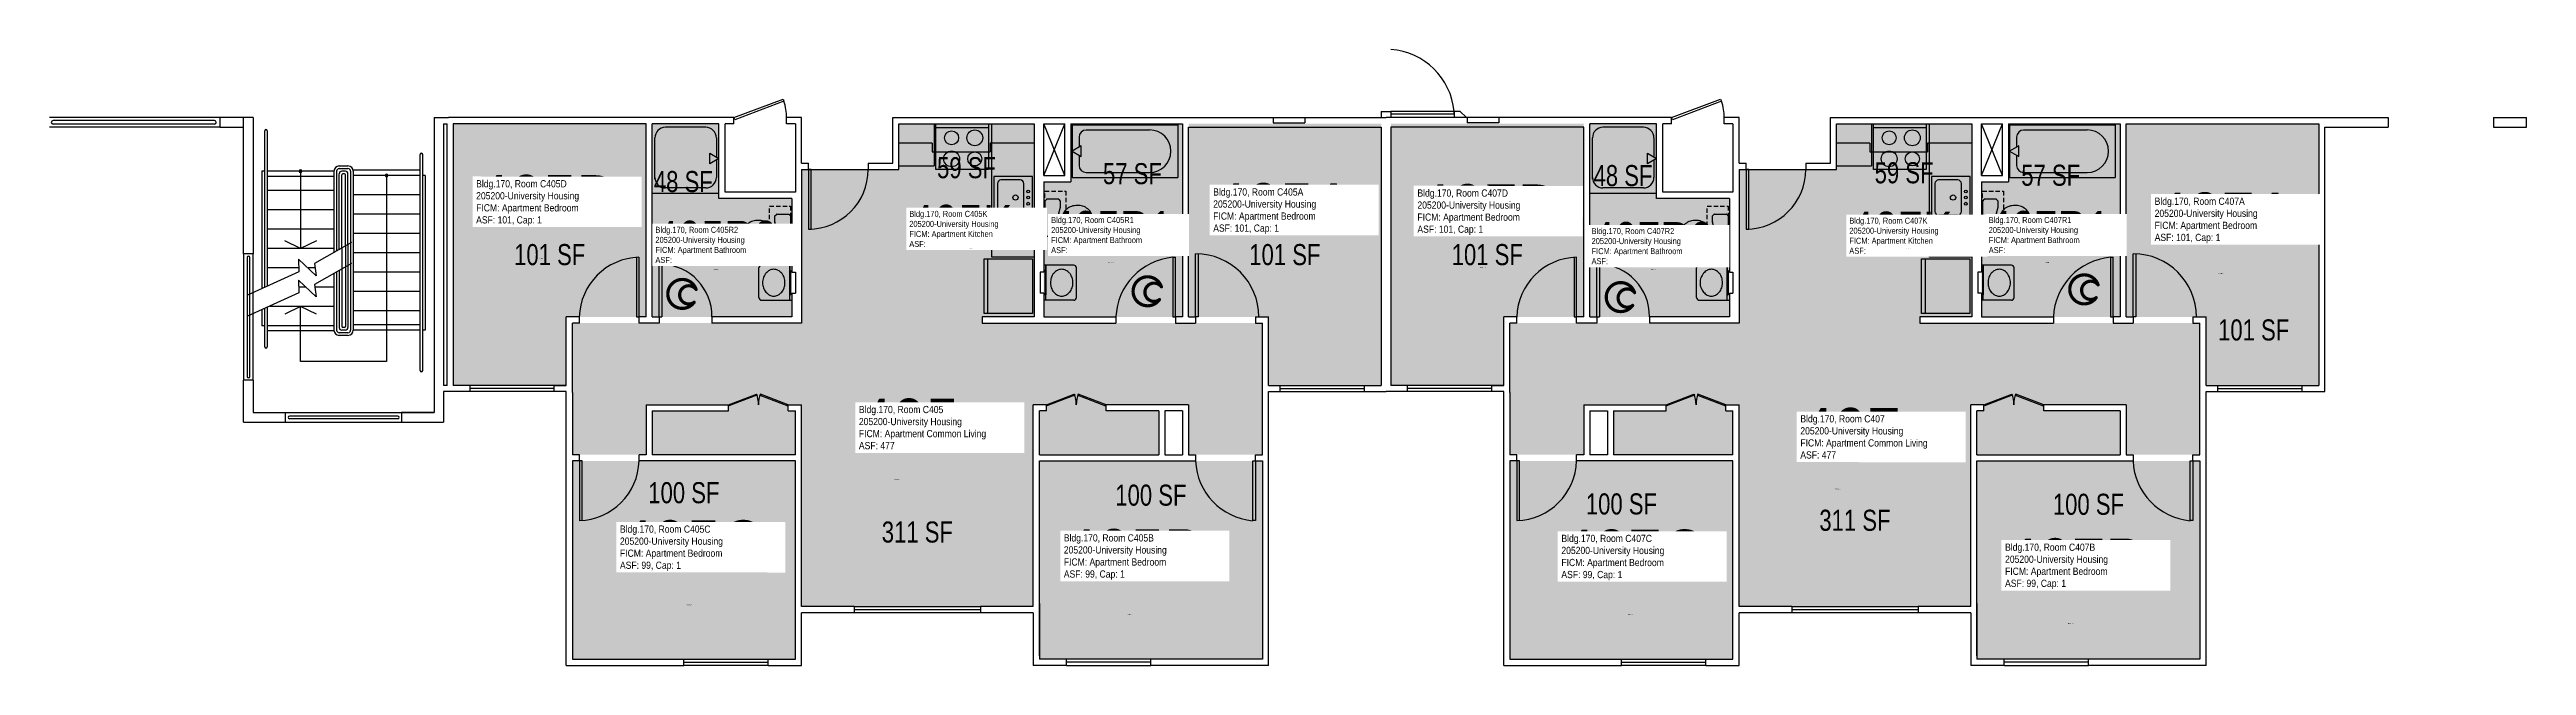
# Model space of a CAD drawing. Header units: inches. Extents: x -84 to 3020, y -51 to 1653.
# Drawn here: x 1250 to 2660, y -51 to 299 of the extents above; entities that cross this region are included whole.
import ezdxf
from ezdxf.enums import TextEntityAlignment as Align

# ---------------------------------------------------------------- set-up
doc = ezdxf.new("R2010")
doc.units = ezdxf.units.IN
doc.header["$LTSCALE"] = 10
doc.header["$MEASUREMENT"] = 0
doc.linetypes.add('DASHED2', pattern=[0.375, 0.25, -0.125])
doc.layers.get('0').update_dxf_attribs({"linetype": 'CONTINUOUS'})
for name, color, linetype in [('A-DOOR', 2, 'CONTINUOUS'), ('A-FLOR', 3, 'CONTINUOUS'), ('A-GLAZ', 1, 'CONTINUOUS'), ('A-IDEN-ICON', 4, 'CONTINUOUS'), ('A-IDEN-RNUM', 7, 'CONTINUOUS'), ('A-IDEN-SNUM', 4, 'CONTINUOUS'), ('A-IDEN-VNUM', 4, 'CONTINUOUS'), ('A-WALL', 5, 'CONTINUOUS'), ('AREA-TEXT', 3, 'CONTINUOUS'), ('P-SANR-FIXT', 2, 'CONTINUOUS'), ('Rooms-Category-Color', 7, 'CONTINUOUS'), ('Rooms-College-Color', 7, 'CONTINUOUS'), ('Rooms-Department-Color', 7, 'CONTINUOUS'), ('Rooms-Division-Color', 7, 'CONTINUOUS'), ('Rooms-Information', 7, 'CONTINUOUS')]:
    doc.layers.add(name, color=color, linetype=linetype)
doc.styles.add('CP_AREA', font='arial.ttf', dxfattribs={"height": 15})
doc.styles.add('CP_ROOMSNUMBER', font='arial.ttf', dxfattribs={"height": 1})
doc.styles.add('CP_ROOMVNUMBER', font='arial.ttf', dxfattribs={"width": 0.85, "height": 0.075})

msp = doc.modelspace()

# ---------------------------------------------------------------- texts
at = {"layer": 'A-IDEN-RNUM', "style": 'CP_ROOMSNUMBER'}
for s, p in [('0405-K0', (1772.9, 185.8)), ('0407-K0', (2306.9, 185.8)), ('0405-R2', (1627.7, 173.7)), ('0405-R1', (1852.6, 177.7)), ('0407-R2', (2161.7, 173.7)), ('0407-R1', (2386.6, 177.7))]:
    msp.add_text(s, height=0.36, dxfattribs=at).set_placement(p)
for s, rotation, p in [('0405-D0', 359.98, (1528.3, 180.2)), ('0405-A0', 359.9761, (1948.9, 176.9)), ('0407-D0', 359.98, (2064.4, 174.9)), ('0407-A0', 359.9761, (2485, 171.6)), ('0405-00', 359.98, (1730.7, 54.2)), ('0407-00', 359.98, (2266.8, 48.9)), ('0405-C0', 359.9761, (1612.5, -17.3)), ('0405-B0', 359.98, (1863.2, -22.6)), ('0407-C0', 359.9761, (2148.6, -22.6)), ('0407-B0', 359.98, (2399.3, -27.9))]:
    msp.add_text(s, height=0.36, rotation=rotation, dxfattribs=at).set_placement(p)
at = {"layer": 'A-IDEN-SNUM', "style": 'CP_ROOMSNUMBER'}
for s, p in [('1700C405K0', (1772.9, 185.8)), ('1700C407K0', (2306.9, 185.8)), ('1700C405R2', (1627.7, 173.7)), ('1700C405R1', (1852.6, 177.7)), ('1700C407R2', (2161.7, 173.7)), ('1700C407R1', (2386.6, 177.7))]:
    msp.add_text(s, height=0.36, dxfattribs=at).set_placement(p)
for s, rotation, p in [('1700C405D0', 359.98, (1528.3, 180.2)), ('1700C405A0', 359.9761, (1948.9, 176.9)), ('1700C407D0', 359.98, (2064.4, 174.9)), ('1700C407A0', 359.9761, (2485, 171.6)), ('1700C40500', 359.98, (1730.7, 54.2)), ('1700C40700', 359.98, (2266.8, 48.9)), ('1700C405C0', 359.9761, (1612.5, -17.3)), ('1700C405B0', 359.98, (1863.2, -22.6)), ('1700C407C0', 359.9761, (2148.6, -22.6)), ('1700C407B0', 359.98, (2399.3, -27.9))]:
    msp.add_text(s, height=0.36, rotation=rotation, dxfattribs=at).set_placement(p)
at = {"layer": 'A-IDEN-VNUM', "style": 'CP_ROOMVNUMBER', "width": 0.85}
for s, rotation, p in [('405D', 359.9761, (1492.6, 199)), ('405A', 359.9801, (1912.4, 194.3)), ('407D', 359.9761, (2028.7, 193.7)), ('407A', 359.9801, (2448.6, 189)), ('405', 359.9761, (1710.6, 71.6)), ('407', 359.9761, (2246.8, 66.3)), ('405C', 359.9761, (1574.5, 2.3)), ('405B', 359.9761, (1827.3, -2.7)), ('407C', 359.9761, (2110.7, -3)), ('407B', 359.9761, (2363.4, -8))]:
    msp.add_text(s, height=28.8, rotation=rotation, dxfattribs=at).set_placement(p)
at = {"layer": 'A-IDEN-VNUM', "style": 'CP_ROOMVNUMBER'}
for s, width, p in [('405R2', 0.7, (1594.7, 177.7)), ('405K', 0.75, (1739.3, 186.8, 0)), ('405R1', 0.7, (1820.1, 183.3)), ('407R2', 0.7, (2127.9, 177)), ('407K', 0.75, (2274.7, 182.9, 0)), ('407R1', 0.7, (2354.1, 183.3))]:
    msp.add_text(s, height=24, dxfattribs=dict(at, width=width)).set_placement(p)
at = {"layer": 'AREA-TEXT', "style": 'CP_AREA', "width": 0.75}
for s, p in [('48 SF', (1610.6, 224.1)), ('59 SF', (1771.9, 232)), ('57 SF', (1866.4, 228.6)), ('48 SF', (2145.8, 227.5)), ('59 SF', (2305.9, 229.1)), ('57 SF', (2389.4, 227.7)), ('101 SF', (1534.5, 182.5)), ('101 SF', (1953.2, 182.5)), ('101 SF', (2068.5, 182.5)), ('101 SF', (2505, 139.6)), ('100 SF', (1610.9, 46.9)), ('100 SF', (1876.9, 45.5)), ('100 SF', (2144.9, 40.5)), ('100 SF', (2410.9, 40.3)), ('311 SF', (1743.9, 24.5)), ('311 SF', (2277.9, 31.2))]:
    msp.add_text(s, height=12, dxfattribs=at).set_placement(p, align=Align.MIDDLE_CENTER)

# ---------------------------------------------------------------- blocks, each defined once
blk = doc.blocks.new('CPBATH')
at = {"color": 0, "linetype": 'ByBlock', "const_width": 0.0127}
for points in [[(0.0571, 0.0168, 0.861492), (-0.0551, 0, 1)], [(-0.0551, 0, 0.726902), (0.0487, -0.0337, 1)], [(0.0571, 0.0168, 0.729002), (-0.0084, -0.0042, 1)], [(-0.0084, -0.0042, 0.609468), (0.0487, -0.0337, 1)]]:
    blk.add_lwpolyline(points, format="xyb", dxfattribs=at)
at = {"color": 0, "linetype": 'ByBlock', "const_width": 0.00637}
for points in [[(0.0544, 0.0152, 1), (0.0599, 0.0184, 1)], [(0.0459, -0.0353, 1), (0.0515, -0.0321, 1)]]:
    blk.add_lwpolyline(points, format="xyb", close=True, dxfattribs=at)

# ---------------------------------------------------------------- hatches: boundary and pattern name
at = {"layer": 'Rooms-Category-Color', "true_color": 0x728ef3}
for points in [[(1543.9, 147), (1589.4, 147), (1589.4, 257), (1479.6, 257), (1479.6, 108), (1543.9, 108)], [(1630.9, 257), (1630.9, 214.5), (1672.4, 214.5), (1672.4, 147), (1592.9, 147), (1592.9, 257)], [(1733.4, 257), (1810.4, 257), (1810.4, 147), (1733.4, 147)], [(1831.4, 257), (1894.9, 257), (1894.9, 147), (1815.9, 147), (1815.9, 224), (1831.4, 224)], [(1943.9, 108), (2008.1, 108), (2008.1, 257), (1898.4, 257), (1898.4, 147), (1943.9, 147)], [(2077.9, 147), (2123.4, 147), (2123.4, 257), (2013.6, 257), (2013.6, 108), (2077.9, 108)], [(2164.9, 257), (2164.9, 214.5), (2206.4, 214.5), (2206.4, 147), (2126.9, 147), (2126.9, 257)], [(2267.4, 257), (2344.4, 257), (2344.4, 147), (2267.4, 147)], [(2365.4, 257), (2428.9, 257), (2428.9, 147), (2349.9, 147), (2349.9, 224), (2365.4, 224)], [(2477.9, 108), (2542.1, 108), (2542.1, 257), (2432.4, 257), (2432.4, 147), (2477.9, 147)], [(1547.4, 68.5), (1547.4, 143.5), (1677.9, 143.5), (1677.9, 231), (1733.4, 231), (1733.4, 147), (1780.9, 147), (1780.9, 143.5), (1940.4, 143.5), (1940.4, 68.5), (1898.4, 68.5), (1898.4, 97), (1851.4, 97), (1851.4, 93.5), (1881.4, 93.5), (1881.4, 68.5), (1813.4, 68.5), (1813.4, 93.5), (1817.4, 93.5), (1817.4, 97), (1809.9, 97), (1809.9, -18), (1677.9, -18), (1677.9, 97), (1670.4, 97), (1670.4, 93.5), (1674.4, 93.5), (1674.4, 68.5), (1592.9, 68.5), (1592.9, 93.5), (1636.4, 93.5), (1636.4, 97), (1589.4, 97), (1589.4, 68.5)], [(2081.4, 68.5), (2081.4, 143.5), (2211.9, 143.5), (2211.9, 231), (2267.4, 231), (2267.4, 147), (2314.9, 147), (2314.9, 143.5), (2474.4, 143.5), (2474.4, 68.5), (2432.4, 68.5), (2432.4, 97), (2385.4, 97), (2385.4, 93.5), (2428.9, 93.5), (2428.9, 68.5), (2347.4, 68.5), (2347.4, 93.5), (2351.4, 93.5), (2351.4, 97), (2343.9, 97), (2343.9, -18), (2211.9, -18), (2211.9, 97), (2204.4, 97), (2204.4, 93.5), (2208.4, 93.5), (2208.4, 68.5), (2140.4, 68.5), (2140.4, 93.5), (2170.4, 93.5), (2170.4, 97), (2123.4, 97), (2123.4, 68.5)], [(1547.4, 65), (1674.4, 65), (1674.4, -48), (1547.4, -48)], [(1813.4, 65), (1940.4, 65), (1940.4, -48), (1813.4, -48)], [(2081.4, 65), (2208.4, 65), (2208.4, -48), (2081.4, -48)], [(2347.4, 65), (2474.4, 65), (2474.4, -48), (2347.4, -48)]]:
    msp.add_hatch(color=171, dxfattribs=at).paths.add_polyline_path(points)
at = {"layer": 'Rooms-College-Color', "true_color": 0xadadad}
for points in [[(1543.9, 147), (1589.4, 147), (1589.4, 257), (1479.6, 257), (1479.6, 108), (1543.9, 108)], [(1630.9, 257), (1630.9, 214.5), (1672.4, 214.5), (1672.4, 147), (1592.9, 147), (1592.9, 257)], [(1733.4, 257), (1810.4, 257), (1810.4, 147), (1733.4, 147)], [(1831.4, 257), (1894.9, 257), (1894.9, 147), (1815.9, 147), (1815.9, 224), (1831.4, 224)], [(1943.9, 108), (2008.1, 108), (2008.1, 257), (1898.4, 257), (1898.4, 147), (1943.9, 147)], [(2077.9, 147), (2123.4, 147), (2123.4, 257), (2013.6, 257), (2013.6, 108), (2077.9, 108)], [(2164.9, 257), (2164.9, 214.5), (2206.4, 214.5), (2206.4, 147), (2126.9, 147), (2126.9, 257)], [(2267.4, 257), (2344.4, 257), (2344.4, 147), (2267.4, 147)], [(2365.4, 257), (2428.9, 257), (2428.9, 147), (2349.9, 147), (2349.9, 224), (2365.4, 224)], [(2477.9, 108), (2542.1, 108), (2542.1, 257), (2432.4, 257), (2432.4, 147), (2477.9, 147)], [(1547.4, 68.5), (1547.4, 143.5), (1677.9, 143.5), (1677.9, 231), (1733.4, 231), (1733.4, 147), (1780.9, 147), (1780.9, 143.5), (1940.4, 143.5), (1940.4, 68.5), (1898.4, 68.5), (1898.4, 97), (1851.4, 97), (1851.4, 93.5), (1881.4, 93.5), (1881.4, 68.5), (1813.4, 68.5), (1813.4, 93.5), (1817.4, 93.5), (1817.4, 97), (1809.9, 97), (1809.9, -18), (1677.9, -18), (1677.9, 97), (1670.4, 97), (1670.4, 93.5), (1674.4, 93.5), (1674.4, 68.5), (1592.9, 68.5), (1592.9, 93.5), (1636.4, 93.5), (1636.4, 97), (1589.4, 97), (1589.4, 68.5)], [(2081.4, 68.5), (2081.4, 143.5), (2211.9, 143.5), (2211.9, 231), (2267.4, 231), (2267.4, 147), (2314.9, 147), (2314.9, 143.5), (2474.4, 143.5), (2474.4, 68.5), (2432.4, 68.5), (2432.4, 97), (2385.4, 97), (2385.4, 93.5), (2428.9, 93.5), (2428.9, 68.5), (2347.4, 68.5), (2347.4, 93.5), (2351.4, 93.5), (2351.4, 97), (2343.9, 97), (2343.9, -18), (2211.9, -18), (2211.9, 97), (2204.4, 97), (2204.4, 93.5), (2208.4, 93.5), (2208.4, 68.5), (2140.4, 68.5), (2140.4, 93.5), (2170.4, 93.5), (2170.4, 97), (2123.4, 97), (2123.4, 68.5)], [(1547.4, 65), (1674.4, 65), (1674.4, -48), (1547.4, -48)], [(1813.4, 65), (1940.4, 65), (1940.4, -48), (1813.4, -48)], [(2081.4, 65), (2208.4, 65), (2208.4, -48), (2081.4, -48)], [(2347.4, 65), (2474.4, 65), (2474.4, -48), (2347.4, -48)]]:
    msp.add_hatch(color=253, dxfattribs=at).paths.add_polyline_path(points)
at = {"layer": 'Rooms-Department-Color', "true_color": 0x604aed}
for points in [[(1543.9, 147), (1589.4, 147), (1589.4, 257), (1479.6, 257), (1479.6, 108), (1543.9, 108)], [(1630.9, 257), (1630.9, 214.5), (1672.4, 214.5), (1672.4, 147), (1592.9, 147), (1592.9, 257)], [(1733.4, 257), (1810.4, 257), (1810.4, 147), (1733.4, 147)], [(1831.4, 257), (1894.9, 257), (1894.9, 147), (1815.9, 147), (1815.9, 224), (1831.4, 224)], [(1943.9, 108), (2008.1, 108), (2008.1, 257), (1898.4, 257), (1898.4, 147), (1943.9, 147)], [(2077.9, 147), (2123.4, 147), (2123.4, 257), (2013.6, 257), (2013.6, 108), (2077.9, 108)], [(2164.9, 257), (2164.9, 214.5), (2206.4, 214.5), (2206.4, 147), (2126.9, 147), (2126.9, 257)], [(2267.4, 257), (2344.4, 257), (2344.4, 147), (2267.4, 147)], [(2365.4, 257), (2428.9, 257), (2428.9, 147), (2349.9, 147), (2349.9, 224), (2365.4, 224)], [(2477.9, 108), (2542.1, 108), (2542.1, 257), (2432.4, 257), (2432.4, 147), (2477.9, 147)], [(1547.4, 68.5), (1547.4, 143.5), (1677.9, 143.5), (1677.9, 231), (1733.4, 231), (1733.4, 147), (1780.9, 147), (1780.9, 143.5), (1940.4, 143.5), (1940.4, 68.5), (1898.4, 68.5), (1898.4, 97), (1851.4, 97), (1851.4, 93.5), (1881.4, 93.5), (1881.4, 68.5), (1813.4, 68.5), (1813.4, 93.5), (1817.4, 93.5), (1817.4, 97), (1809.9, 97), (1809.9, -18), (1677.9, -18), (1677.9, 97), (1670.4, 97), (1670.4, 93.5), (1674.4, 93.5), (1674.4, 68.5), (1592.9, 68.5), (1592.9, 93.5), (1636.4, 93.5), (1636.4, 97), (1589.4, 97), (1589.4, 68.5)], [(2081.4, 68.5), (2081.4, 143.5), (2211.9, 143.5), (2211.9, 231), (2267.4, 231), (2267.4, 147), (2314.9, 147), (2314.9, 143.5), (2474.4, 143.5), (2474.4, 68.5), (2432.4, 68.5), (2432.4, 97), (2385.4, 97), (2385.4, 93.5), (2428.9, 93.5), (2428.9, 68.5), (2347.4, 68.5), (2347.4, 93.5), (2351.4, 93.5), (2351.4, 97), (2343.9, 97), (2343.9, -18), (2211.9, -18), (2211.9, 97), (2204.4, 97), (2204.4, 93.5), (2208.4, 93.5), (2208.4, 68.5), (2140.4, 68.5), (2140.4, 93.5), (2170.4, 93.5), (2170.4, 97), (2123.4, 97), (2123.4, 68.5)], [(1547.4, 65), (1674.4, 65), (1674.4, -48), (1547.4, -48)], [(1813.4, 65), (1940.4, 65), (1940.4, -48), (1813.4, -48)], [(2081.4, 65), (2208.4, 65), (2208.4, -48), (2081.4, -48)], [(2347.4, 65), (2474.4, 65), (2474.4, -48), (2347.4, -48)]]:
    msp.add_hatch(color=173, dxfattribs=at).paths.add_polyline_path(points)
at = {"layer": 'Rooms-Division-Color', "true_color": 0x604aed}
for points in [[(1543.9, 147), (1589.4, 147), (1589.4, 257), (1479.6, 257), (1479.6, 108), (1543.9, 108)], [(1630.9, 257), (1630.9, 214.5), (1672.4, 214.5), (1672.4, 147), (1592.9, 147), (1592.9, 257)], [(1733.4, 257), (1810.4, 257), (1810.4, 147), (1733.4, 147)], [(1831.4, 257), (1894.9, 257), (1894.9, 147), (1815.9, 147), (1815.9, 224), (1831.4, 224)], [(1943.9, 108), (2008.1, 108), (2008.1, 257), (1898.4, 257), (1898.4, 147), (1943.9, 147)], [(2077.9, 147), (2123.4, 147), (2123.4, 257), (2013.6, 257), (2013.6, 108), (2077.9, 108)], [(2164.9, 257), (2164.9, 214.5), (2206.4, 214.5), (2206.4, 147), (2126.9, 147), (2126.9, 257)], [(2267.4, 257), (2344.4, 257), (2344.4, 147), (2267.4, 147)], [(2365.4, 257), (2428.9, 257), (2428.9, 147), (2349.9, 147), (2349.9, 224), (2365.4, 224)], [(2477.9, 108), (2542.1, 108), (2542.1, 257), (2432.4, 257), (2432.4, 147), (2477.9, 147)], [(1547.4, 68.5), (1547.4, 143.5), (1677.9, 143.5), (1677.9, 231), (1733.4, 231), (1733.4, 147), (1780.9, 147), (1780.9, 143.5), (1940.4, 143.5), (1940.4, 68.5), (1898.4, 68.5), (1898.4, 97), (1851.4, 97), (1851.4, 93.5), (1881.4, 93.5), (1881.4, 68.5), (1813.4, 68.5), (1813.4, 93.5), (1817.4, 93.5), (1817.4, 97), (1809.9, 97), (1809.9, -18), (1677.9, -18), (1677.9, 97), (1670.4, 97), (1670.4, 93.5), (1674.4, 93.5), (1674.4, 68.5), (1592.9, 68.5), (1592.9, 93.5), (1636.4, 93.5), (1636.4, 97), (1589.4, 97), (1589.4, 68.5)], [(2081.4, 68.5), (2081.4, 143.5), (2211.9, 143.5), (2211.9, 231), (2267.4, 231), (2267.4, 147), (2314.9, 147), (2314.9, 143.5), (2474.4, 143.5), (2474.4, 68.5), (2432.4, 68.5), (2432.4, 97), (2385.4, 97), (2385.4, 93.5), (2428.9, 93.5), (2428.9, 68.5), (2347.4, 68.5), (2347.4, 93.5), (2351.4, 93.5), (2351.4, 97), (2343.9, 97), (2343.9, -18), (2211.9, -18), (2211.9, 97), (2204.4, 97), (2204.4, 93.5), (2208.4, 93.5), (2208.4, 68.5), (2140.4, 68.5), (2140.4, 93.5), (2170.4, 93.5), (2170.4, 97), (2123.4, 97), (2123.4, 68.5)], [(1547.4, 65), (1674.4, 65), (1674.4, -48), (1547.4, -48)], [(1813.4, 65), (1940.4, 65), (1940.4, -48), (1813.4, -48)], [(2081.4, 65), (2208.4, 65), (2208.4, -48), (2081.4, -48)], [(2347.4, 65), (2474.4, 65), (2474.4, -48), (2347.4, -48)]]:
    msp.add_hatch(color=173, dxfattribs=at).paths.add_polyline_path(points)

# ---------------------------------------------------------------- linework, layer by layer
at = {"layer": 'A-DOOR'}
for p, q in [((1639.4, 260.5), (1667.4, 271.1)), ((1667.9, 269.8), (1639.9, 259.2)), ((1667.4, 271.1), (1667.9, 269.8)), ((2173.4, 260.5), (2201.4, 271.1)), ((2201.9, 269.8), (2173.9, 259.2)), ((2201.4, 271.1), (2201.9, 269.8)), ((1639.9, 259.2), (1639.4, 260.5)), ((2049.6, 264), (2013.6, 264)), ((2013.6, 264), (2013.6, 262.6)), ((2013.6, 262.6), (2049.6, 262.6)), ((2049.6, 262.6), (2049.6, 264)), ((2173.9, 259.2), (2173.4, 260.5)), ((1681.9, 231), (1681.9, 197)), ((1683.4, 231), (1681.9, 231)), ((1681.9, 231), (1715.9, 231)), ((1683.4, 197), (1683.4, 231)), ((2215.9, 231), (2215.9, 197)), ((2217.4, 231), (2215.9, 231)), ((2215.9, 231), (2249.9, 231)), ((2217.4, 197), (2217.4, 231)), ((1681.9, 197), (1683.4, 197)), ((2215.9, 197), (2217.4, 197)), ((1583.9, 181), (1583.9, 147)), ((1585.4, 147), (1585.4, 181)), ((1596.9, 177), (1598.4, 177)), ((1596.9, 147), (1596.9, 177)), ((1598.4, 177), (1598.4, 147)), ((1889.4, 181), (1890.9, 181)), ((1889.4, 181), (1889.4, 147)), ((1890.9, 147), (1890.9, 181)), ((1902.4, 147), (1902.4, 183)), ((1903.9, 183), (1903.9, 147)), ((2117.9, 181), (2117.9, 147)), ((2119.4, 147), (2119.4, 181)), ((2130.9, 177), (2132.4, 177)), ((2130.9, 147), (2130.9, 177)), ((2132.4, 177), (2132.4, 147)), ((2423.4, 181), (2424.9, 181)), ((2423.4, 181), (2423.4, 147)), ((2424.9, 147), (2424.9, 181)), ((2436.4, 147), (2436.4, 183)), ((2437.9, 183), (2437.9, 147)), ((1583.9, 147), (1585.4, 147)), ((1596.9, 147), (1598.4, 147)), ((1889.4, 147), (1890.9, 147)), ((1903.9, 147), (1902.4, 147)), ((2117.9, 147), (2119.4, 147)), ((2130.9, 147), (2132.4, 147)), ((2423.4, 147), (2424.9, 147)), ((2437.9, 147), (2436.4, 147)), ((1636.4, 97), (1652.2, 103.1)), ((1652.5, 102.4), (1636.6, 96.3)), ((1652.2, 103.1), (1652.5, 102.4)), ((1654.5, 103.1), (1654.2, 102.4)), ((1654.2, 102.4), (1670.1, 96.3)), ((1670.4, 97), (1654.5, 103.1)), ((1817.4, 97), (1833.2, 103.1)), ((1833.5, 102.4), (1817.6, 96.3)), ((1833.2, 103.1), (1833.5, 102.4)), ((1835.5, 103.1), (1835.2, 102.4)), ((1835.2, 102.4), (1851.1, 96.3)), ((1851.4, 97), (1835.5, 103.1)), ((2170.4, 97), (2186.2, 103.1)), ((2186.5, 102.4), (2170.6, 96.3)), ((2186.2, 103.1), (2186.5, 102.4)), ((2188.5, 103.1), (2188.2, 102.4)), ((2188.2, 102.4), (2204.1, 96.3)), ((2204.4, 97), (2188.5, 103.1)), ((2351.4, 97), (2367.2, 103.1)), ((2367.5, 102.4), (2351.6, 96.3)), ((2367.2, 103.1), (2367.5, 102.4)), ((2369.5, 103.1), (2369.2, 102.4)), ((2369.2, 102.4), (2385.1, 96.3)), ((2385.4, 97), (2369.5, 103.1)), ((1636.6, 96.3), (1636.4, 97)), ((1670.1, 96.3), (1670.4, 97)), ((1817.6, 96.3), (1817.4, 97)), ((1851.1, 96.3), (1851.4, 97)), ((2170.6, 96.3), (2170.4, 97)), ((2204.1, 96.3), (2204.4, 97)), ((2351.6, 96.3), (2351.4, 97)), ((2385.1, 96.3), (2385.4, 97)), ((1552.9, 65), (1551.4, 65)), ((1551.4, 65), (1551.4, 31)), ((1552.9, 31), (1552.9, 65)), ((1934.9, 31), (1934.9, 65)), ((1934.9, 65), (1936.4, 65)), ((1936.4, 65), (1936.4, 31)), ((2086.9, 65), (2085.4, 65)), ((2085.4, 65), (2085.4, 31)), ((2086.9, 31), (2086.9, 65)), ((2468.9, 31), (2468.9, 65)), ((2468.9, 65), (2470.4, 65)), ((2470.4, 65), (2470.4, 31)), ((1936.4, 31), (1934.9, 31)), ((2470.4, 31), (2468.9, 31))]:
    msp.add_line(p, q, dxfattribs=at)
for centre, radius, start, end in [((2010.8, 260.4), 39, 5.3404, 85.8049), ((1642.2, 260.9), 27.2, 359.2241, 19.0522), ((2176.2, 260.9), 27.2, 359.2241, 19.0522), ((1681.9, 231), 34, 270, 360), ((2215.9, 231), 34, 270, 360), ((1586.3, 146), 35, 91.5758, 178.4242), ((1597.1, 147.3), 29.8, 359.5103, 87.5521), ((1892.5, 145.5), 35.6, 94.9983, 177.5861), ((1902.4, 147), 36, 360, 90), ((2120.3, 146), 35, 91.5758, 178.4242), ((2131.1, 147.3), 29.8, 359.5103, 87.5521), ((2426.5, 145.5), 35.6, 94.9983, 177.5861), ((2436.4, 147), 36, 360, 90), ((1636.4, 97), 17, 360, 20.9775), ((1670.4, 97), 17, 159.0225, 180), ((1817.4, 97), 17, 360, 20.9775), ((1851.4, 97), 17, 159.0225, 180), ((2170.4, 97), 17, 360, 20.9775), ((2204.4, 97), 17, 159.0225, 180), ((2351.4, 97), 17, 360, 20.9775), ((2385.4, 97), 17, 159.0225, 180), ((1550.4, 66), 35, 271.5758, 358.4242), ((1938, 66.5), 35.7, 182.4645, 264.9512), ((2084.4, 66), 35, 271.5758, 358.4242), ((2472, 66.5), 35.7, 182.4645, 264.9512)]:
    msp.add_arc(centre, radius, start, end, dxfattribs=at)
at = {"layer": 'A-FLOR'}
for p, q in [((1343.6, 258.8), (1251.6, 258.8)), ((1343.6, 256.8), (1251.6, 256.8)), ((1815.9, 227.5), (1827.9, 257)), ((1827.9, 227.5), (1815.9, 257)), ((2349.9, 227.5), (2361.9, 257)), ((2361.9, 227.5), (2349.9, 257)), ((1372.1, 253), (1372.1, 163.7)), ((1373.6, 253), (1373.6, 164.4)), ((1372.1, 230), (1370.6, 230)), ((1370.6, 230), (1370.6, 163)), ((1411.6, 230), (1373.6, 230)), ((1411.6, 227), (1373.6, 227)), ((1392.6, 230), (1392.6, 186)), ((1411.6, 230), (1411.6, 183.5)), ((1413.1, 230), (1413.1, 184.4)), ((1414.6, 233), (1419.6, 233)), ((1414.6, 231.5), (1419.6, 231.5)), ((1414.6, 185.4), (1414.6, 228.5)), ((1418.1, 230), (1416.1, 230)), ((1416.1, 186.2), (1416.1, 228)), ((1417.6, 228.5), (1416.6, 228.5)), ((1418.1, 187.4), (1418.1, 228)), ((1419.6, 188.2), (1419.6, 228.5)), ((1421.1, 230), (1421.1, 139.5)), ((1460.6, 230.5), (1422.6, 230.5)), ((1422.6, 230), (1422.6, 139.5)), ((1460.6, 227.5), (1422.6, 227.5)), ((1441.6, 227.5), (1441.6, 121.7)), ((1460.6, 239.5), (1460.6, 116.5)), ((1462.1, 239.5), (1462.1, 116.5)), ((1463.6, 227.5), (1462.1, 227.5)), ((1463.6, 227.5), (1463.6, 139.5)), ((1411.6, 219), (1373.6, 219)), ((1460.6, 216.5), (1422.6, 216.5)), ((1411.6, 208), (1373.6, 208)), ((1460.6, 205.5), (1422.6, 205.5)), ((1411.6, 197), (1373.6, 197)), ((1411.6, 186), (1373.6, 186)), ((1392.6, 186), (1383.6, 190.4)), ((1401.6, 190.4), (1392.6, 186)), ((1421.6, 189.4), (1400.5, 177.4)), ((1414.6, 185.4), (1414.6, 185.2)), ((1416.1, 186.2), (1416.1, 141.5)), ((1418.1, 187.4), (1418.1, 141.5)), ((1419.6, 188.2), (1419.6, 141)), ((1460.6, 194.5), (1422.6, 194.5)), ((1460.6, 183.5), (1422.6, 183.5)), ((1362.1, 180.9), (1362.1, 113.1)), ((1391.7, 172.7), (1362.4, 159.4)), ((1363.6, 180.9), (1363.6, 113.1)), ((1391.9, 175), (1373.6, 175)), ((1391.4, 179.9), (1391.7, 172.7)), ((1401.4, 170.5), (1391.4, 179.9)), ((1401.1, 175), (1396.9, 175)), ((1421.6, 177.4), (1400.5, 165.4)), ((1400.5, 177.4), (1401.4, 170.5)), ((1411.6, 171.5), (1411.6, 139.5)), ((1413.1, 172.4), (1413.1, 139.5)), ((1414.6, 173.2), (1414.6, 141)), ((1460.6, 172.5), (1422.6, 172.5)), ((1391.7, 160.7), (1362.4, 147.4)), ((1391.4, 167.9), (1391.7, 160.7)), ((1401.4, 158.5), (1391.4, 167.9)), ((1395.8, 164), (1391.8, 164)), ((1400.5, 165.4), (1401.4, 158.5)), ((1411.6, 164), (1400.9, 164)), ((1460.6, 161.5), (1422.6, 161.5)), ((1370.6, 151), (1370.6, 142)), ((1372.1, 142), (1370.6, 142)), ((1372.1, 151.7), (1372.1, 130)), ((1373.6, 152.4), (1373.6, 130)), ((1411.6, 142), (1373.6, 142)), ((1411.6, 153), (1375, 153)), ((1392.6, 153), (1383.6, 148.6)), ((1401.6, 148.6), (1392.6, 153)), ((1392.6, 121.7), (1392.6, 153)), ((1460.6, 150.5), (1422.6, 150.5)), ((1460.6, 142.5), (1422.6, 142.5)), ((1411.6, 139), (1373.6, 139)), ((1419.6, 138), (1414.6, 138)), ((1419.6, 136.5), (1414.6, 136.5)), ((1418.1, 139.5), (1416.1, 139.5)), ((1417.6, 141), (1416.6, 141)), ((1460.6, 139.5), (1422.6, 139.5)), ((1463.6, 139.5), (1462.1, 139.5)), ((1441.6, 121.7), (1392.6, 121.7)), ((1448, 90.5), (1386.2, 90.5)), ((1448, 89), (1386.2, 89))]:
    msp.add_line(p, q, dxfattribs=at)
at = {"layer": 'A-FLOR', "extrusion": (0.000186924, -2.06046e-12, 1)}
msp.add_arc((1251.6, 257.8, 0.2), 1, 90, 270, dxfattribs=at)
at = {"layer": 'A-FLOR', "extrusion": (-0.000186924, 4.39804e-14, 1)}
msp.add_arc((1343.6, 257.8, -0.3), 1, 270, 90, dxfattribs=at)
at = {"layer": 'A-FLOR'}
for centre, radius, start, end in [((1372.9, 253), 0.75, 360, 180), ((1461.4, 239.5), 0.75, 360, 180), ((1392.6, 230), 0.75, 90, 270), ((1392.6, 230), 0.75, 270, 90), ((1414.6, 230), 3, 90, 180), ((1414.6, 230), 1.5, 90, 180), ((1416.1, 228.5), 1.5, 90, 180), ((1416.6, 228), 0.5, 90, 180), ((1417.6, 228), 0.5, 360, 90), ((1418.1, 228.5), 1.5, 360, 90), ((1419.6, 230), 3, 360, 90), ((1419.6, 230), 1.5, 360, 90), ((1441.6, 227.5), 0.75, 90, 270), ((1441.6, 227.5), 0.75, 270, 90), ((1362.9, 180.9), 0.75, 360, 180), ((1416.6, 141.5), 0.5, 180, 270), ((1417.6, 141.5), 0.5, 270, 360), ((1372.9, 130), 0.75, 180, 360), ((1414.6, 139.5), 3, 180, 270), ((1414.6, 139.5), 1.5, 180, 270), ((1416.1, 141), 1.5, 180, 270), ((1418.1, 141), 1.5, 270, 360), ((1419.6, 139.5), 3, 270, 360), ((1419.6, 139.5), 1.5, 270, 360), ((1362.9, 113.1), 0.75, 180, 360), ((1461.4, 116.5), 0.75, 180, 360), ((1386.2, 89.8), 0.75, 90, 270), ((1448, 89.8), 0.75, 270, 90)]:
    msp.add_arc(centre, radius, start, end, dxfattribs=at)
at = {"layer": 'A-GLAZ'}
for p, q in [((1537.1, 108), (1489.1, 108)), ((1537.1, 106.3), (1489.1, 106.3)), ((1537.1, 104.5), (1489.1, 104.5)), ((1950.6, 108), (1998.6, 108)), ((1950.6, 106.3), (1998.6, 106.3)), ((1950.6, 104.5), (1998.6, 104.5)), ((2071.1, 108), (2023.1, 108)), ((2071.1, 106.3), (2023.1, 106.3)), ((2071.1, 104.5), (2023.1, 104.5)), ((2484.6, 108), (2532.6, 108)), ((2484.6, 106.3), (2532.6, 106.3)), ((2484.6, 104.5), (2532.6, 104.5)), ((1707.9, -18), (1779.9, -18)), ((1707.9, -19.7), (1779.9, -19.7)), ((1779.9, -21.5), (1707.9, -21.5)), ((2241.9, -18), (2313.9, -18)), ((2241.9, -19.7), (2313.9, -19.7)), ((2313.9, -21.5), (2241.9, -21.5)), ((1610.9, -48), (1658.9, -48)), ((1610.9, -49.7), (1658.9, -49.7)), ((1658.9, -51.5), (1610.9, -51.5)), ((1876.9, -48), (1828.9, -48)), ((1876.9, -49.7), (1828.9, -49.7)), ((1828.9, -51.5), (1876.9, -51.5)), ((2144.9, -48), (2192.9, -48)), ((2144.9, -49.7), (2192.9, -49.7)), ((2192.9, -51.5), (2144.9, -51.5)), ((2410.9, -48), (2362.9, -48)), ((2410.9, -49.7), (2362.9, -49.7)), ((2362.9, -51.5), (2410.9, -51.5))]:
    msp.add_line(p, q, dxfattribs=at)
at = {"layer": 'A-WALL'}
for p, q in [((1346.6, 260.5), (1249.6, 260.5)), ((1346.6, 255), (1249.6, 255)), ((1346.6, 260.5), (1346.6, 255)), ((1360.1, 260.5), (1346.6, 260.5)), ((1346.6, 255), (1360.1, 255)), ((1365.6, 260.5), (1360.1, 260.5)), ((1360.1, 183), (1360.1, 260.5)), ((1365.6, 260.5), (1365.6, 183)), ((1468.6, 260.5), (1474.1, 260.5)), ((1468.6, 260.5), (1468.6, 92.5)), ((1474.1, 260.5), (1476.9, 260.5)), ((1474.1, 257), (1474.1, 108)), ((1474.1, 257), (1476.1, 257)), ((1476.1, 108), (1476.1, 257)), ((1639.4, 260.5), (1476.9, 260.5)), ((1479.6, 257), (1479.6, 108)), ((1589.4, 257), (1479.6, 257)), ((1589.4, 147), (1589.4, 257)), ((1630.9, 257), (1592.9, 257)), ((1592.9, 147), (1592.9, 257)), ((1630.9, 214.5), (1630.9, 257)), ((1639.4, 257), (1634.4, 257)), ((1634.4, 218), (1634.4, 257)), ((1639.4, 257), (1639.4, 260.5)), ((1669.4, 257), (1669.4, 260.5)), ((1677.9, 260.5), (1669.4, 260.5)), ((1674.4, 257), (1669.4, 257)), ((1674.4, 257), (1674.4, 218)), ((1677.9, 234.5), (1677.9, 260.5)), ((1729.9, 234.5), (1729.9, 260.5)), ((1729.9, 260.5), (1946.6, 260.5)), ((1733.4, 257), (1810.4, 257)), ((1733.4, 231), (1733.4, 257)), ((1810.4, 257), (1810.4, 147)), ((1815.9, 257), (1827.9, 257)), ((1815.9, 227.5), (1815.9, 257)), ((1827.9, 227.5), (1827.9, 257)), ((1831.4, 257), (1894.9, 257)), ((1831.4, 257), (1831.4, 224)), ((1894.9, 257), (1894.9, 147)), ((1898.4, 255), (2008.1, 255)), ((1898.4, 147), (1898.4, 255)), ((1946.6, 260.5), (1964.6, 260.5)), ((1946.6, 260.5), (1946.6, 257.5)), ((1946.6, 257.5), (1964.6, 257.5)), ((1964.6, 260.5), (2010.9, 260.5)), ((1964.6, 260.5), (1964.6, 257.5)), ((2008.1, 264), (2008.1, 260.5)), ((2008.1, 264), (2013.6, 264)), ((2008.1, 255), (2008.1, 108)), ((2057.1, 260.5), (2010.9, 260.5)), ((2013.6, 264), (2013.6, 260.5)), ((2123.4, 255), (2013.6, 255)), ((2013.6, 255), (2013.6, 108)), ((2053.1, 264), (2049.6, 264)), ((2049.6, 264), (2049.6, 260.5)), ((2053.1, 264), (2056.6, 260.5)), ((2075.1, 260.5), (2057.1, 260.5)), ((2057.1, 260.5), (2057.1, 257.5)), ((2075.1, 257.5), (2057.1, 257.5)), ((2075.1, 260.5), (2075.1, 257.5)), ((2173.4, 260.5), (2075.1, 260.5)), ((2123.4, 147), (2123.4, 255)), ((2164.9, 257), (2126.9, 257)), ((2126.9, 147), (2126.9, 257)), ((2164.9, 214.5), (2164.9, 257)), ((2173.4, 257), (2168.4, 257)), ((2168.4, 218), (2168.4, 257)), ((2173.4, 257), (2173.4, 260.5)), ((2203.4, 257), (2203.4, 260.5)), ((2211.9, 260.5), (2203.4, 260.5)), ((2208.4, 257), (2203.4, 257)), ((2208.4, 257), (2208.4, 218)), ((2211.9, 234.5), (2211.9, 260.5)), ((2263.9, 234.5), (2263.9, 260.5)), ((2263.9, 260.5), (2544.9, 260.5)), ((2267.4, 257), (2344.4, 257)), ((2267.4, 231), (2267.4, 257)), ((2344.4, 257), (2344.4, 147)), ((2349.9, 257), (2361.9, 257)), ((2349.9, 227.5), (2349.9, 257)), ((2361.9, 227.5), (2361.9, 257)), ((2365.4, 257), (2428.9, 257)), ((2365.4, 257), (2365.4, 224)), ((2428.9, 257), (2428.9, 147)), ((2432.4, 257), (2542.1, 257)), ((2432.4, 147), (2432.4, 257)), ((2542.1, 257), (2542.1, 108)), ((2544.9, 260.5), (2581.6, 260.5)), ((2545.6, 104.5), (2545.6, 255)), ((2545.6, 255), (2581.6, 255)), ((2581.6, 260.5), (2581.6, 255)), ((2641.6, 260.5), (2660.4, 260.5)), ((2641.6, 260.5), (2641.6, 255)), ((2641.6, 255), (2660.4, 255)), ((2642.4, 260.5), (2642.4, 260.5)), ((2659.9, 255), (2660.4, 255)), ((2660.4, 255), (2660.4, 260.5)), ((1677.9, 234.5), (1681.9, 234.5)), ((1677.9, 231), (1677.9, 143.5)), ((1677.9, 231), (1681.9, 231)), ((1681.9, 231), (1681.9, 234.5)), ((1715.9, 234.5), (1729.9, 234.5)), ((1715.9, 234.5), (1715.9, 231)), ((1715.9, 231), (1733.4, 231)), ((1815.9, 227.5), (1827.9, 227.5)), ((2211.9, 234.5), (2215.9, 234.5)), ((2211.9, 231), (2211.9, 143.5)), ((2211.9, 231), (2215.9, 231)), ((2215.9, 231), (2215.9, 234.5)), ((2249.9, 234.5), (2263.9, 234.5)), ((2249.9, 234.5), (2249.9, 231)), ((2249.9, 231), (2267.4, 231)), ((2349.9, 227.5), (2361.9, 227.5)), ((1672.4, 214.5), (1630.9, 214.5)), ((1674.4, 218), (1634.4, 218)), ((1672.4, 214.5), (1672.4, 172.5)), ((1815.9, 224), (1831.4, 224)), ((1815.9, 224), (1815.9, 172.5)), ((2206.4, 214.5), (2164.9, 214.5)), ((2208.4, 218), (2168.4, 218)), ((2206.4, 214.5), (2206.4, 172.5)), ((2349.9, 224), (2365.4, 224)), ((2349.9, 224), (2349.9, 172.5)), ((1360.1, 183), (1360.1, 111)), ((1365.6, 183), (1360.1, 183)), ((1365.6, 111), (1365.6, 183)), ((1672.4, 172.5), (1674.4, 172.5)), ((1674.4, 172.5), (1674.4, 160.5)), ((1815.9, 172.5), (1813.9, 172.5)), ((1813.9, 172.5), (1813.9, 160.5)), ((2206.4, 172.5), (2208.4, 172.5)), ((2208.4, 172.5), (2208.4, 160.5)), ((2349.9, 172.5), (2347.9, 172.5)), ((2347.9, 172.5), (2347.9, 160.5)), ((1672.4, 160.5), (1672.4, 147)), ((1672.4, 160.5), (1674.4, 160.5)), ((1815.9, 160.5), (1813.9, 160.5)), ((1815.9, 160.5), (1815.9, 147)), ((2206.4, 160.5), (2206.4, 147)), ((2206.4, 160.5), (2208.4, 160.5)), ((2349.9, 160.5), (2347.9, 160.5)), ((2349.9, 160.5), (2349.9, 147)), ((1551.4, 147), (1543.9, 147)), ((1543.9, 108), (1543.9, 147)), ((1551.4, 143.5), (1547.4, 143.5)), ((1547.4, 104), (1547.4, 143.5)), ((1551.4, 143.5), (1551.4, 147)), ((1585.4, 143.5), (1585.4, 147)), ((1589.4, 147), (1585.4, 147)), ((1596.9, 143.5), (1585.4, 143.5)), ((1592.9, 147), (1596.9, 147)), ((1596.9, 147), (1596.9, 143.5)), ((1596.9, 147), (1596.9, 143.5)), ((1626.9, 147), (1626.9, 143.5)), ((1672.4, 147), (1626.9, 147)), ((1677.9, 143.5), (1626.9, 143.5)), ((1780.9, 147), (1780.9, 143.5)), ((1810.4, 147), (1780.9, 147)), ((1780.9, 143.5), (1810.4, 143.5)), ((1810.4, 143.5), (1856.9, 143.5)), ((1815.9, 147), (1856.9, 147)), ((1833.5, 147), (1852.9, 147)), ((1856.9, 147), (1856.9, 143.5)), ((1890.9, 147), (1890.9, 143.5)), ((1894.9, 147), (1890.9, 147)), ((1890.9, 143.5), (1902.4, 143.5)), ((1898.4, 147), (1902.4, 147)), ((1902.4, 147), (1902.4, 143.5)), ((1902.4, 147), (1902.4, 143.5)), ((1936.4, 147), (1936.4, 143.5)), ((1936.4, 147), (1943.9, 147)), ((1936.4, 143.5), (1940.4, 143.5)), ((1940.4, 104.5), (1940.4, 143.5)), ((1943.9, 108), (1943.9, 147)), ((2085.4, 147), (2077.9, 147)), ((2077.9, 108), (2077.9, 147)), ((2085.4, 143.5), (2081.4, 143.5)), ((2081.4, 104), (2081.4, 143.5)), ((2085.4, 143.5), (2085.4, 147)), ((2119.4, 143.5), (2119.4, 147)), ((2123.4, 147), (2119.4, 147)), ((2130.9, 143.5), (2119.4, 143.5)), ((2126.9, 147), (2130.9, 147)), ((2130.9, 147), (2130.9, 143.5)), ((2130.9, 147), (2130.9, 143.5)), ((2160.9, 147), (2160.9, 143.5)), ((2206.4, 147), (2160.9, 147)), ((2211.9, 143.5), (2160.9, 143.5)), ((2314.9, 147), (2314.9, 143.5)), ((2344.4, 147), (2314.9, 147)), ((2314.9, 143.5), (2344.4, 143.5)), ((2344.4, 143.5), (2390.9, 143.5)), ((2349.9, 147), (2390.9, 147)), ((2367.5, 147), (2386.9, 147)), ((2390.9, 147), (2390.9, 143.5)), ((2424.9, 147), (2424.9, 143.5)), ((2428.9, 147), (2424.9, 147)), ((2424.9, 143.5), (2436.4, 143.5)), ((2432.4, 147), (2436.4, 147)), ((2436.4, 147), (2436.4, 143.5)), ((2436.4, 147), (2436.4, 143.5)), ((2470.4, 147), (2470.4, 143.5)), ((2470.4, 147), (2477.9, 147)), ((2470.4, 143.5), (2474.4, 143.5)), ((2474.4, 104.5), (2474.4, 143.5)), ((2477.9, 108), (2477.9, 147)), ((1365.6, 111), (1360.1, 111)), ((1360.1, 87), (1360.1, 111)), ((1365.6, 111), (1365.6, 92.5)), ((1476.1, 108), (1474.1, 108)), ((1474.1, 104.5), (1474.1, 90.5)), ((1476.9, 104.5), (1474.1, 104.5)), ((1489.1, 104.5), (1476.9, 104.5)), ((1489.1, 108), (1479.6, 108)), ((1489.1, 104.5), (1489.1, 108)), ((1537.1, 108), (1543.9, 108)), ((1543.9, 108), (1537.1, 108)), ((1537.1, 104.5), (1537.1, 108)), ((1543.9, 104.5), (1537.1, 104.5)), ((1543.9, -51.5), (1543.9, 104.5)), ((1547.4, 104), (1547.4, 68.5)), ((1943.9, 108), (1950.6, 108)), ((1943.9, -51.5), (1943.9, 104.5)), ((1943.9, 104.5), (1950.6, 104.5)), ((1950.6, 104.5), (1950.6, 108)), ((1998.6, 108), (2008.1, 108)), ((1998.6, 104.5), (1998.6, 108)), ((1998.6, 104.5), (2010.9, 104.5)), ((2023.1, 104.5), (2010.9, 104.5)), ((2023.1, 108), (2013.6, 108)), ((2023.1, 104.5), (2023.1, 108)), ((2071.1, 108), (2077.9, 108)), ((2077.9, 108), (2071.1, 108)), ((2071.1, 104.5), (2071.1, 108)), ((2077.9, 104.5), (2071.1, 104.5)), ((2077.9, -51.5), (2077.9, 104.5)), ((2081.4, 104), (2081.4, 68.5)), ((2477.9, 108), (2484.6, 108)), ((2477.9, -51.5), (2477.9, 104.5)), ((2477.9, 104.5), (2484.6, 104.5)), ((2484.6, 104.5), (2484.6, 108)), ((2532.6, 108), (2542.1, 108)), ((2532.6, 104.5), (2532.6, 108)), ((2532.6, 104.5), (2544.9, 104.5)), ((2544.9, 104.5), (2545.6, 104.5)), ((1360.1, 87), (1384.1, 87)), ((1365.6, 92.5), (1384.1, 92.5)), ((1384.1, 87), (1384.1, 92.5)), ((1384.1, 92.5), (1450.1, 92.5)), ((1384.1, 87), (1450.1, 87)), ((1450.1, 92.5), (1450.1, 87)), ((1468.6, 92.5), (1450.1, 92.5)), ((1450.1, 92.5), (1468.6, 92.5)), ((1450.1, 87), (1474.1, 87)), ((1474.1, 90.5), (1474.1, 87)), ((1589.4, 97), (1636.4, 97)), ((1589.4, 97), (1589.4, 68.5)), ((1592.9, 93.5), (1636.4, 93.5)), ((1592.9, 93.5), (1592.9, 68.5)), ((1636.4, 93.5), (1636.4, 97)), ((1670.4, 93.5), (1670.4, 97)), ((1670.4, 97), (1677.9, 97)), ((1670.4, 93.5), (1674.4, 93.5)), ((1674.4, 68.5), (1674.4, 93.5)), ((1677.9, -18), (1677.9, 97)), ((1817.4, 97), (1809.9, 97)), ((1809.9, -18), (1809.9, 97)), ((1817.4, 93.5), (1813.4, 93.5)), ((1813.4, 68.5), (1813.4, 93.5)), ((1817.4, 93.5), (1817.4, 97)), ((1851.4, 93.5), (1851.4, 97)), ((1898.4, 97), (1851.4, 97)), ((1881.4, 93.5), (1851.4, 93.5)), ((1881.4, 93.5), (1881.4, 68.5)), ((1884.9, 93.5), (1884.9, 68.5)), ((1894.9, 93.5), (1884.9, 93.5)), ((1894.9, 93.5), (1894.9, 68.5)), ((1898.4, 97), (1898.4, 68.5)), ((2123.4, 97), (2170.4, 97)), ((2123.4, 97), (2123.4, 68.5)), ((2126.9, 93.5), (2136.9, 93.5)), ((2126.9, 93.5), (2126.9, 68.5)), ((2136.9, 93.5), (2136.9, 68.5)), ((2140.4, 93.5), (2170.4, 93.5)), ((2140.4, 93.5), (2140.4, 68.5)), ((2170.4, 93.5), (2170.4, 97)), ((2204.4, 93.5), (2204.4, 97)), ((2204.4, 97), (2211.9, 97)), ((2204.4, 93.5), (2208.4, 93.5)), ((2208.4, 68.5), (2208.4, 93.5)), ((2211.9, -18), (2211.9, 97)), ((2351.4, 97), (2343.9, 97)), ((2343.9, -18), (2343.9, 97)), ((2351.4, 93.5), (2347.4, 93.5)), ((2347.4, 68.5), (2347.4, 93.5)), ((2351.4, 93.5), (2351.4, 97)), ((2385.4, 93.5), (2385.4, 97)), ((2432.4, 97), (2385.4, 97)), ((2428.9, 93.5), (2385.4, 93.5)), ((2428.9, 93.5), (2428.9, 68.5)), ((2432.4, 97), (2432.4, 68.5)), ((1551.4, 68.5), (1547.4, 68.5)), ((1547.4, 65), (1547.4, -48)), ((1551.4, 65), (1547.4, 65)), ((1551.4, 65), (1551.4, 68.5)), ((1585.4, 65), (1585.4, 68.5)), ((1589.4, 68.5), (1585.4, 68.5)), ((1674.4, 65), (1585.4, 65)), ((1674.4, 68.5), (1592.9, 68.5)), ((1674.4, -16.2), (1674.4, 65)), ((1813.4, 68.5), (1881.4, 68.5)), ((1813.4, 65), (1902.4, 65)), ((1813.4, -16.2), (1813.4, 65)), ((1884.9, 68.5), (1894.9, 68.5)), ((1898.4, 68.5), (1902.4, 68.5)), ((1902.4, 68.5), (1902.4, 65)), ((1936.4, 68.5), (1940.4, 68.5)), ((1936.4, 65), (1936.4, 68.5)), ((1936.4, 65), (1940.4, 65)), ((1940.4, 65), (1940.4, -48)), ((2085.4, 68.5), (2081.4, 68.5)), ((2081.4, 65), (2081.4, -48)), ((2085.4, 65), (2081.4, 65)), ((2085.4, 65), (2085.4, 68.5)), ((2119.4, 65), (2119.4, 68.5)), ((2123.4, 68.5), (2119.4, 68.5)), ((2208.4, 65), (2119.4, 65)), ((2136.9, 68.5), (2126.9, 68.5)), ((2208.4, 68.5), (2140.4, 68.5)), ((2208.4, -16.2), (2208.4, 65)), ((2347.4, 68.5), (2428.9, 68.5)), ((2347.4, 65), (2436.4, 65)), ((2347.4, -16.2), (2347.4, 65)), ((2432.4, 68.5), (2436.4, 68.5)), ((2436.4, 68.5), (2436.4, 65)), ((2470.4, 68.5), (2474.4, 68.5)), ((2470.4, 65), (2470.4, 68.5)), ((2470.4, 65), (2474.4, 65)), ((2474.4, 65), (2474.4, -48)), ((1674.4, -48), (1674.4, -16.2)), ((1707.9, -18), (1677.9, -18)), ((1707.9, -21.5), (1677.9, -21.5)), ((1677.9, -51.5), (1677.9, -21.5)), ((1707.9, -18), (1707.9, -21.5)), ((1809.9, -18), (1779.9, -18)), ((1779.9, -18), (1779.9, -21.5)), ((1809.9, -21.5), (1779.9, -21.5)), ((1813.4, -16.2), (1813.4, -48)), ((1813.4, -46), (1813.4, -16.2)), ((2208.4, -48), (2208.4, -16.2)), ((2241.9, -18), (2211.9, -18)), ((2241.9, -21.5), (2211.9, -21.5)), ((2211.9, -51.5), (2211.9, -21.5)), ((2241.9, -18), (2241.9, -21.5)), ((2343.9, -18), (2313.9, -18)), ((2313.9, -18), (2313.9, -21.5)), ((2343.9, -21.5), (2313.9, -21.5)), ((2347.4, -16.2), (2347.4, -48)), ((2347.4, -46), (2347.4, -16.2)), ((1543.9, -51.5), (1610.9, -51.5)), ((1547.4, -48), (1610.9, -48)), ((1610.9, -51.5), (1610.9, -48)), ((1658.9, -48), (1674.4, -48)), ((1658.9, -51.5), (1658.9, -48)), ((1658.9, -51.5), (1677.9, -51.5)), ((1828.9, -51.5), (1809.9, -51.5)), ((1828.9, -48), (1813.4, -48)), ((1828.9, -51.5), (1828.9, -48)), ((1940.4, -48), (1876.9, -48)), ((1876.9, -51.5), (1876.9, -48)), ((1943.9, -51.5), (1876.9, -51.5)), ((2077.9, -51.5), (2144.9, -51.5)), ((2081.4, -48), (2144.9, -48)), ((2144.9, -51.5), (2144.9, -48)), ((2192.9, -48), (2208.4, -48)), ((2192.9, -51.5), (2192.9, -48)), ((2192.9, -51.5), (2211.9, -51.5)), ((2362.9, -51.5), (2343.9, -51.5)), ((2362.9, -48), (2347.4, -48)), ((2362.9, -51.5), (2362.9, -48)), ((2474.4, -48), (2410.9, -48)), ((2410.9, -51.5), (2410.9, -48)), ((2477.9, -51.5), (2410.9, -51.5))]:
    msp.add_line(p, q, dxfattribs=at)
at = {"layer": 'A-WALL', "linetype": 'Continuous'}
for p, q in [((1940.4, 68.5), (1940.4, 104.5)), ((2474.4, 68.5), (2474.4, 104.5)), ((1809.9, -21.5), (1809.9, -51.5)), ((2343.9, -21.5), (2343.9, -51.5))]:
    msp.add_line(p, q, dxfattribs=at)
at = {"layer": 'P-SANR-FIXT'}
for p, q in [((1623.4, 255), (1600.4, 255)), ((1754.4, 231), (1754.4, 257)), ((1754.4, 254.9), (1784.4, 254.9)), ((1784.4, 257), (1784.4, 231)), ((1786.4, 181), (1786.4, 257)), ((1832, 256.4), (1892.2, 256.4)), ((1832, 256.4), (1832, 226.4)), ((1892.2, 256.4), (1892.2, 226.4)), ((2157.4, 255), (2134.4, 255)), ((2288.4, 231), (2288.4, 257)), ((2288.4, 254.9), (2318.4, 254.9)), ((2318.4, 257), (2318.4, 231)), ((2320.4, 181), (2320.4, 257)), ((2366, 256.4), (2426.2, 256.4)), ((2366, 256.4), (2366, 226.4)), ((2426.2, 256.4), (2426.2, 226.4)), ((1594.4, 225.5), (1594.4, 249)), ((1625.7, 240.2), (1630.9, 237.2)), ((1625.7, 234.2), (1625.7, 240.2)), ((1629.4, 249), (1629.4, 238.1)), ((1752.4, 245.9), (1733.4, 245.9)), ((1752.4, 245.9), (1752.4, 241)), ((1752.4, 241), (1785.3, 241)), ((1785.3, 245.9), (1785.3, 241)), ((1810.4, 245.9), (1785.3, 245.9)), ((1837.2, 244.4), (1832, 241.4)), ((1832, 241.4), (1837.2, 238.4)), ((1836, 249.4), (1836, 243.7)), ((1837.2, 238.4), (1837.2, 244.4)), ((1876.2, 253.4), (1840, 253.4)), ((2128.4, 225.5), (2128.4, 249)), ((2159.7, 240.2), (2164.9, 237.2)), ((2159.7, 234.2), (2159.7, 240.2)), ((2163.4, 249), (2163.4, 238.1)), ((2286.4, 245.9), (2267.4, 245.9)), ((2286.4, 245.9), (2286.4, 241)), ((2286.4, 241), (2319.3, 241)), ((2319.3, 245.9), (2319.3, 241)), ((2344.4, 245.9), (2319.3, 245.9)), ((2371.2, 244.4), (2366, 241.4)), ((2366, 241.4), (2371.2, 238.4)), ((2370, 249.4), (2370, 243.7)), ((2371.2, 238.4), (2371.2, 244.4)), ((2410.2, 253.4), (2374, 253.4)), ((1630.9, 237.2), (1625.7, 234.2)), ((1629.4, 236.4), (1629.4, 226.5)), ((1733.4, 233), (1753.4, 233)), ((1784.4, 231), (1754.4, 231)), ((1809.5, 227), (1787.5, 227)), ((1787.5, 227), (1787.5, 203)), ((1809.5, 203), (1809.5, 227)), ((1832, 226.4), (1892.2, 226.4)), ((1836, 239.1), (1836, 233.3)), ((1840, 229.3), (1876.2, 229.3)), ((2164.9, 237.2), (2159.7, 234.2)), ((2163.4, 236.4), (2163.4, 226.5)), ((2267.4, 233), (2287.4, 233)), ((2318.4, 231), (2288.4, 231)), ((2343.5, 227), (2321.5, 227)), ((2321.5, 227), (2321.5, 203)), ((2343.5, 203), (2343.5, 227)), ((2366, 226.4), (2426.2, 226.4)), ((2370, 239.1), (2370, 233.3)), ((2374, 229.3), (2410.2, 229.3)), ((1592.9, 217.5), (1630.9, 217.5)), ((1623.4, 220.5), (1600.4, 220.5)), ((1789.5, 223), (1789.5, 207)), ((1802.5, 225), (1791.5, 225)), ((1804.5, 207), (1804.5, 223)), ((1817.4, 213.9), (1816.5, 213)), ((1816.5, 213), (1816.5, 194.2)), ((1824.3, 214), (1817.7, 214)), ((1825.5, 213), (1824.6, 213.9)), ((1825.5, 209.5), (1825.5, 213)), ((2126.9, 217.5), (2164.9, 217.5)), ((2157.4, 220.5), (2134.4, 220.5)), ((2323.5, 223), (2323.5, 207)), ((2336.5, 225), (2325.5, 225)), ((2338.5, 207), (2338.5, 223)), ((2351.4, 213.9), (2350.5, 213)), ((2350.5, 213), (2350.5, 194.2)), ((2358.3, 214), (2351.7, 214)), ((2359.5, 213), (2358.6, 213.9)), ((2359.5, 209.5), (2359.5, 213)), ((1662.7, 204.5), (1663.6, 205.4)), ((1662.7, 201.1), (1662.7, 204.5)), ((1663.7, 197.6), (1662.8, 200.9)), ((1663.9, 205.5), (1670.6, 205.5)), ((1670.9, 205.4), (1671.7, 204.5)), ((1671.7, 204.5), (1671.7, 185.7)), ((1809.5, 203), (1787.5, 203)), ((1802.5, 205), (1791.5, 205)), ((1824.5, 206.1), (1825.5, 209.5)), ((1824.5, 201.1), (1824.5, 205.9)), ((1825.5, 197.5), (1824.5, 200.9)), ((1825.5, 194.2), (1825.5, 197.5)), ((2196.7, 204.5), (2197.6, 205.4)), ((2196.7, 201.1), (2196.7, 204.5)), ((2197.7, 197.6), (2196.8, 200.9)), ((2197.9, 205.5), (2204.6, 205.5)), ((2204.9, 205.4), (2205.7, 204.5)), ((2205.7, 204.5), (2205.7, 185.7)), ((2343.5, 203), (2321.5, 203)), ((2336.5, 205), (2325.5, 205)), ((2358.5, 206.1), (2359.5, 209.5)), ((2358.5, 201.1), (2358.5, 205.9)), ((2359.5, 197.5), (2358.5, 200.9)), ((2359.5, 194.2), (2359.5, 197.5)), ((1662.7, 185.7), (1662.7, 188.9)), ((1662.8, 189.1), (1663.7, 192.4)), ((1663.7, 184.5), (1662.9, 185.4)), ((1663.7, 192.6), (1663.7, 197.4)), ((1670.6, 184.5), (1663.7, 184.5)), ((1671.6, 185.4), (1670.9, 184.6)), ((1816.6, 193.9), (1817.5, 193)), ((1817.5, 193), (1824.5, 193)), ((1824.5, 193), (1825.4, 193.9)), ((2196.7, 185.7), (2196.7, 188.9)), ((2196.8, 189.1), (2197.7, 192.4)), ((2197.7, 184.5), (2196.9, 185.4)), ((2197.7, 192.6), (2197.7, 197.4)), ((2204.6, 184.5), (2197.7, 184.5)), ((2205.6, 185.4), (2204.9, 184.6)), ((2350.6, 193.9), (2351.5, 193)), ((2351.5, 193), (2358.5, 193)), ((2358.5, 193), (2359.4, 193.9)), ((1653.7, 158), (1653.7, 175)), ((1655.2, 176.5), (1672.4, 176.5)), ((1671.2, 156.5), (1671.2, 176.5)), ((1671.2, 176.5), (1671.2, 159.5)), ((1671.2, 173.5), (1671.7, 173.5)), ((1671.7, 173.5), (1671.7, 159.5)), ((1781.9, 180), (1809.4, 180)), ((1781.9, 149), (1781.9, 180)), ((1784.1, 149), (1784.1, 180)), ((1810.4, 181), (1786.4, 181)), ((1809.4, 180), (1809.4, 149)), ((1833, 176.5), (1815.9, 176.5)), ((1817, 173.5), (1816.5, 173.5)), ((1816.5, 173.5), (1816.5, 159.5)), ((1817, 156.5), (1817, 176.5)), ((1817, 176.5), (1817, 159.5)), ((1834.5, 158), (1834.5, 175)), ((2187.7, 158), (2187.7, 175)), ((2189.2, 176.5), (2206.4, 176.5)), ((2205.2, 156.5), (2205.2, 176.5)), ((2205.2, 176.5), (2205.2, 159.5)), ((2205.2, 173.5), (2205.7, 173.5)), ((2205.7, 173.5), (2205.7, 159.5)), ((2315.9, 180), (2343.4, 180)), ((2315.9, 149), (2315.9, 180)), ((2318.1, 149), (2318.1, 180)), ((2344.4, 181), (2320.4, 181)), ((2343.4, 180), (2343.4, 149)), ((2367, 176.5), (2349.9, 176.5)), ((2351, 173.5), (2350.5, 173.5)), ((2350.5, 173.5), (2350.5, 159.5)), ((2351, 156.5), (2351, 176.5)), ((2351, 176.5), (2351, 159.5)), ((2368.5, 158), (2368.5, 175)), ((1655.2, 156.5), (1672.4, 156.5)), ((1671.2, 159.5), (1671.7, 159.5)), ((1833, 156.5), (1815.9, 156.5)), ((1817, 159.5), (1816.5, 159.5)), ((2189.2, 156.5), (2206.4, 156.5)), ((2205.2, 159.5), (2205.7, 159.5)), ((2367, 156.5), (2349.9, 156.5)), ((2351, 159.5), (2350.5, 159.5)), ((1809.4, 149), (1781.9, 149)), ((2343.4, 149), (2315.9, 149))]:
    msp.add_line(p, q, dxfattribs=at)
at = {"layer": 'P-SANR-FIXT', "linetype": 'Continuous'}
for p, q in [((1753.4, 257), (1753.4, 233)), ((2287.4, 257), (2287.4, 233))]:
    msp.add_line(p, q, dxfattribs=at)
at = {"layer": 'P-SANR-FIXT', "linetype": 'DASHED2'}
for p, q in [((1816.5, 188.6), (1816.5, 218.6)), ((1816.5, 218.6), (1828.5, 218.6)), ((1828.5, 218.6), (1828.5, 188.6)), ((2350.5, 188.6), (2350.5, 218.6)), ((2350.5, 218.6), (2362.5, 218.6)), ((2362.5, 218.6), (2362.5, 188.6)), ((1659.7, 180.1), (1659.7, 210.1)), ((1659.7, 210.1), (1671.7, 210.1)), ((1671.7, 210.1), (1671.7, 180.1)), ((2193.7, 180.1), (2193.7, 210.1)), ((2193.7, 210.1), (2205.7, 210.1)), ((2205.7, 210.1), (2205.7, 180.1)), ((1828.5, 188.6), (1816.5, 188.6)), ((2362.5, 188.6), (2350.5, 188.6)), ((1671.7, 180.1), (1659.7, 180.1)), ((2205.7, 180.1), (2193.7, 180.1))]:
    msp.add_line(p, q, dxfattribs=at)
at = {"layer": 'P-SANR-FIXT'}
for centre, radius in [((1763.4, 237), 4.5), ((1763.4, 249), 4), ((1776.6, 249), 4.5), ((1776.6, 237), 4), ((2297.4, 237), 4.5), ((2297.4, 249), 4), ((2310.6, 249), 4.5), ((2310.6, 237), 4), ((1799.8, 215), 1.5), ((1807, 218.5), 0.791), ((1807, 215), 0.791), ((1807, 211.5), 0.791), ((2333.8, 215), 1.5), ((2341, 218.5), 0.791), ((2341, 215), 0.791), ((2341, 211.5), 0.791)]:
    msp.add_circle(centre, radius, dxfattribs=at)
for centre, radius, start, end in [((1600.4, 249), 6, 90, 180), ((1623.4, 249), 6, 360, 90), ((2134.4, 249), 6, 90, 180), ((2157.4, 249), 6, 360, 90), ((1840, 249.4), 4.02, 90, 180), ((1876.2, 241.4), 12.1, 270, 90), ((2374, 249.4), 4.02, 90, 180), ((2410.2, 241.4), 12.1, 270, 90), ((1600.4, 226.5), 6, 180, 270), ((1623.4, 226.5), 6, 270, 360), ((1840, 233.3), 4.02, 180, 270), ((2134.4, 226.5), 6, 180, 270), ((2157.4, 226.5), 6, 270, 360), ((2374, 233.3), 4.02, 180, 270), ((1791.5, 223), 2, 90, 180), ((1802.5, 223), 2, 360, 90), ((1817.7, 213.6), 0.418, 90, 135), ((1824.3, 213.6), 0.418, 45, 90), ((2325.5, 223), 2, 90, 180), ((2336.5, 223), 2, 360, 90), ((2351.7, 213.6), 0.418, 90, 135), ((2358.3, 213.6), 0.418, 45, 90), ((1650.5, 195), 5.8, 153.2988, 180), ((1651.9, 194.4), 7.26, 129.4725, 153.2988), ((1653.2, 192.7), 9.43, 108.8354, 129.4725), ((1652.7, 194.1), 7.87, 86.2246, 108.8354), ((1653.2, 191.7), 10.3, 71.1646, 90), ((1653.8, 193.3), 8.59, 50.5275, 71.1646), ((1654.6, 194.4), 7.26, 26.7012, 50.5275), ((1655.9, 195), 5.8, 360, 26.7012), ((1663.2, 201.1), 0.418, 180, 195.9454), ((1663.9, 205.1), 0.418, 90, 135), ((1663.3, 197.4), 0.418, 360, 15.9454), ((1670.6, 205.1), 0.418, 45, 90), ((1791.5, 207), 2, 180, 270), ((1802.5, 207), 2, 270, 360), ((1824.9, 205.9), 0.418, 164.0546, 180), ((1824.9, 201.1), 0.418, 180, 195.9454), ((1832.3, 203.5), 5.8, 153.2988, 180), ((1832.3, 203.5), 5.8, 180, 206.7012), ((1833.6, 202.9), 7.26, 129.4725, 153.2988), ((1833.6, 204.2), 7.26, 206.7012, 230.5275), ((1834.4, 201.8), 8.59, 108.8354, 129.4725), ((1834.4, 205.2), 8.59, 230.5275, 251.1646), ((1835, 200.2), 10.3, 90, 108.8354), ((1835.5, 202.6), 7.87, 71.1646, 93.7754), ((1835, 201.2), 9.43, 50.5275, 71.1646), ((1835.5, 205.2), 8.59, 288.8354, 309.4725), ((1836.4, 202.9), 7.26, 26.7012, 50.5275), ((1836.4, 204.2), 7.26, 309.4725, 333.2988), ((1837.7, 203.5), 5.8, 360, 26.7012), ((1837.7, 203.5), 5.8, 333.2988, 360), ((2184.5, 195), 5.8, 153.2988, 180), ((2185.9, 194.4), 7.26, 129.4725, 153.2988), ((2187.2, 192.7), 9.43, 108.8354, 129.4725), ((2186.7, 194.1), 7.87, 86.2246, 108.8354), ((2187.2, 191.7), 10.3, 71.1646, 90), ((2187.8, 193.3), 8.59, 50.5275, 71.1646), ((2188.6, 194.4), 7.26, 26.7012, 50.5275), ((2189.9, 195), 5.8, 360, 26.7012), ((2197.2, 201.1), 0.418, 180, 195.9454), ((2197.9, 205.1), 0.418, 90, 135), ((2197.3, 197.4), 0.418, 360, 15.9454), ((2204.6, 205.1), 0.418, 45, 90), ((2325.5, 207), 2, 180, 270), ((2336.5, 207), 2, 270, 360), ((2358.9, 205.9), 0.418, 164.0546, 180), ((2358.9, 201.1), 0.418, 180, 195.9454), ((2366.3, 203.5), 5.8, 153.2988, 180), ((2366.3, 203.5), 5.8, 180, 206.7012), ((2367.6, 202.9), 7.26, 129.4725, 153.2988), ((2367.6, 204.2), 7.26, 206.7012, 230.5275), ((2368.4, 201.8), 8.59, 108.8354, 129.4725), ((2368.4, 205.2), 8.59, 230.5275, 251.1646), ((2369, 200.2), 10.3, 90, 108.8354), ((2369.5, 202.6), 7.87, 71.1646, 93.7754), ((2369, 201.2), 9.43, 50.5275, 71.1646), ((2369.5, 205.2), 8.59, 288.8354, 309.4725), ((2370.4, 202.9), 7.26, 26.7012, 50.5275), ((2370.4, 204.2), 7.26, 309.4725, 333.2988), ((2371.7, 203.5), 5.8, 360, 26.7012), ((2371.7, 203.5), 5.8, 333.2988, 360), ((1650.5, 195), 5.8, 180, 206.7012), ((1651.9, 195.7), 7.26, 206.7012, 230.5275), ((1652.7, 196.7), 8.59, 230.5275, 251.1646), ((1653.2, 198.3), 10.3, 251.1646, 270), ((1653.2, 198.3), 10.3, 270, 288.8354), ((1653.8, 196.7), 8.59, 288.8354, 309.4725), ((1654.6, 195.7), 7.26, 309.4725, 333.2988), ((1655.9, 195), 5.8, 333.2988, 360), ((1663.2, 185.7), 0.418, 180, 225), ((1663.3, 192.6), 0.418, 344.0546, 360), ((1670.6, 184.9), 0.418, 270, 315), ((1671.3, 185.7), 0.418, 315, 360), ((1816.9, 194.2), 0.418, 180, 225), ((1825.1, 194.2), 0.418, 315, 360), ((1835, 206.8), 10.3, 251.1646, 270), ((1835, 206.8), 10.3, 270, 288.8354), ((2184.5, 195), 5.8, 180, 206.7012), ((2185.9, 195.7), 7.26, 206.7012, 230.5275), ((2186.7, 196.7), 8.59, 230.5275, 251.1646), ((2187.2, 198.3), 10.3, 251.1646, 270), ((2187.2, 198.3), 10.3, 270, 288.8354), ((2187.8, 196.7), 8.59, 288.8354, 309.4725), ((2188.6, 195.7), 7.26, 309.4725, 333.2988), ((2189.9, 195), 5.8, 333.2988, 360), ((2197.2, 185.7), 0.418, 180, 225), ((2197.3, 192.6), 0.418, 344.0546, 360), ((2204.6, 184.9), 0.418, 270, 315), ((2205.3, 185.7), 0.418, 315, 360), ((2350.9, 194.2), 0.418, 180, 225), ((2359.1, 194.2), 0.418, 315, 360), ((2369, 206.8), 10.3, 251.1646, 270), ((2369, 206.8), 10.3, 270, 288.8354), ((1655.2, 175), 1.5, 90, 180), ((1664.7, 166.5), 9, 160.7706, 180), ((1663.5, 166.9), 7.65, 139.8991, 160.7706), ((1662.7, 167.6), 6.59, 116.1916, 139.8991), ((1662.1, 168.7), 5.42, 90, 116.1916), ((1662.1, 168.7), 5.42, 63.8084, 90), ((1661.6, 167.6), 6.59, 40.1009, 63.8084), ((1660.8, 166.9), 7.65, 19.2294, 40.1009), ((1659.5, 166.5), 9, 360, 19.2294), ((1828.7, 166.5), 9, 160.7706, 180), ((1827.4, 166.9), 7.65, 139.8991, 160.7706), ((1826.6, 167.6), 6.59, 116.1916, 139.8991), ((1826.1, 168.7), 5.42, 90, 116.1916), ((1826.1, 168.7), 5.42, 63.8084, 90), ((1825.6, 167.6), 6.59, 40.1009, 63.8084), ((1824.8, 166.9), 7.65, 19.2294, 40.1009), ((1823.5, 166.5), 9, 360, 19.2294), ((1833, 175), 1.5, 360, 90), ((2189.2, 175), 1.5, 90, 180), ((2198.7, 166.5), 9, 160.7706, 180), ((2197.5, 166.9), 7.65, 139.8991, 160.7706), ((2196.7, 167.6), 6.59, 116.1916, 139.8991), ((2196.1, 168.7), 5.42, 90, 116.1916), ((2196.1, 168.7), 5.42, 63.8084, 90), ((2195.6, 167.6), 6.59, 40.1009, 63.8084), ((2194.8, 166.9), 7.65, 19.2294, 40.1009), ((2193.5, 166.5), 9, 360, 19.2294), ((2362.7, 166.5), 9, 160.7706, 180), ((2361.4, 166.9), 7.65, 139.8991, 160.7706), ((2360.6, 167.6), 6.59, 116.1916, 139.8991), ((2360.1, 168.7), 5.42, 90, 116.1916), ((2360.1, 168.7), 5.42, 63.8084, 90), ((2359.6, 167.6), 6.59, 40.1009, 63.8084), ((2358.8, 166.9), 7.65, 19.2294, 40.1009), ((2357.5, 166.5), 9, 360, 19.2294), ((2367, 175), 1.5, 360, 90), ((1655.2, 158), 1.5, 180, 270), ((1664.7, 166.5), 9, 180, 199.2294), ((1663.5, 166.1), 7.65, 199.2294, 220.1009), ((1662.7, 165.4), 6.59, 220.1009, 243.8084), ((1662.1, 164.3), 5.42, 243.8084, 270), ((1662.1, 164.3), 5.42, 270, 296.1916), ((1661.6, 165.4), 6.59, 296.1916, 319.8991), ((1660.8, 166.1), 7.65, 319.8991, 340.7706), ((1659.5, 166.5), 9, 340.7706, 360), ((1828.7, 166.5), 9, 180, 199.2294), ((1827.4, 166.1), 7.65, 199.2294, 220.1009), ((1826.6, 165.4), 6.59, 220.1009, 243.8084), ((1826.1, 164.3), 5.42, 243.8084, 270), ((1826.1, 164.3), 5.42, 270, 296.1916), ((1825.6, 165.4), 6.59, 296.1916, 319.8991), ((1824.8, 166.1), 7.65, 319.8991, 340.7706), ((1823.5, 166.5), 9, 340.7706, 360), ((1833, 158), 1.5, 270, 360), ((2189.2, 158), 1.5, 180, 270), ((2198.7, 166.5), 9, 180, 199.2294), ((2197.5, 166.1), 7.65, 199.2294, 220.1009), ((2196.7, 165.4), 6.59, 220.1009, 243.8084), ((2196.1, 164.3), 5.42, 243.8084, 270), ((2196.1, 164.3), 5.42, 270, 296.1916), ((2195.6, 165.4), 6.59, 296.1916, 319.8991), ((2194.8, 166.1), 7.65, 319.8991, 340.7706), ((2193.5, 166.5), 9, 340.7706, 360), ((2362.7, 166.5), 9, 180, 199.2294), ((2361.4, 166.1), 7.65, 199.2294, 220.1009), ((2360.6, 165.4), 6.59, 220.1009, 243.8084), ((2360.1, 164.3), 5.42, 243.8084, 270), ((2360.1, 164.3), 5.42, 270, 296.1916), ((2359.6, 165.4), 6.59, 296.1916, 319.8991), ((2358.8, 166.1), 7.65, 319.8991, 340.7706), ((2357.5, 166.5), 9, 340.7706, 360), ((2367, 158), 1.5, 270, 360)]:
    msp.add_arc(centre, radius, start, end, dxfattribs=at)

# ---------------------------------------------------------------- block references
at = {"layer": 'A-IDEN-ICON', "xscale": 144.0000000054812, "yscale": 144.0000000054812, "zscale": 144.0000000054812, "rotation": 0.9568004009583855}
for p in [(1609.7, 160.1), (1874.7, 161.6), (2408.2, 162.7), (2144.2, 158.3)]:
    msp.add_blockref('CPBATH', p, dxfattribs=at)

msp.set_redraw_order([(e.dxf.handle, doc.entitydb.next_handle()) for e in msp.query("TEXT MTEXT ATTDEF DIMENSION ARC_DIMENSION")])  # texts and dimensions are drawn at this point

# ---------------------------------------------------------------- next in the draw order: texts
at = {"layer": 'Rooms-Information', "char_height": 4.114, "width": 92.16, "attachment_point": 7, "style": 'CP_ROOMVNUMBER', "bg_fill": 3, "box_fill_scale": 1.5, "bg_fill_color": 256, "bg_fill_true_color": 13158600, "bg_fill_transparency": 0}
for s, insert, rotation in [('Bldg.170, Room C405D^M^J205200-University Housing^M^JFICM: Apartment Bedroom^M^JASF: 101, Cap: 1', (1492.6, 199), 359.9761), ('Bldg.170, Room C405A^M^J205200-University Housing^M^JFICM: Apartment Bedroom^M^JASF: 101, Cap: 1', (1912.4, 194.3), 359.9801), ('Bldg.170, Room C407D^M^J205200-University Housing^M^JFICM: Apartment Bedroom^M^JASF: 101, Cap: 1', (2028.7, 193.7), 359.9761), ('Bldg.170, Room C407A^M^J205200-University Housing^M^JFICM: Apartment Bedroom^M^JASF: 101, Cap: 1', (2448.6, 189), 359.9801), ('Bldg.170, Room C405^M^J205200-University Housing^M^JFICM: Apartment Common Living^M^JASF: 477', (1710.6, 71.6), 359.9761), ('Bldg.170, Room C407^M^J205200-University Housing^M^JFICM: Apartment Common Living^M^JASF: 477', (2246.8, 66.3), 359.9761), ('Bldg.170, Room C405C^M^J205200-University Housing^M^JFICM: Apartment Bedroom^M^JASF: 99, Cap: 1', (1574.5, 2.3), 359.9761), ('Bldg.170, Room C405B^M^J205200-University Housing^M^JFICM: Apartment Bedroom^M^JASF: 99, Cap: 1', (1827.3, -2.7), 359.9761), ('Bldg.170, Room C407C^M^J205200-University Housing^M^JFICM: Apartment Bedroom^M^JASF: 99, Cap: 1', (2110.7, -3), 359.9761), ('Bldg.170, Room C407B^M^J205200-University Housing^M^JFICM: Apartment Bedroom^M^JASF: 99, Cap: 1', (2363.4, -8), 359.9761)]:
    msp.add_mtext(s, dxfattribs=dict(at, insert=insert, rotation=rotation))
at = {"layer": 'Rooms-Information', "char_height": 3.429, "width": 76.8, "attachment_point": 7, "style": 'CP_ROOMVNUMBER', "bg_fill": 3, "box_fill_scale": 1.5, "bg_fill_color": 256, "bg_fill_true_color": 13158600, "bg_fill_transparency": 0}
for s, insert in [('Bldg.170, Room C405K^M^J205200-University Housing^M^JFICM: Apartment Kitchen^M^JASF: ', (1739.3, 186.8, 0)), ('Bldg.170, Room C407K^M^J205200-University Housing^M^JFICM: Apartment Kitchen^M^JASF: ', (2274.7, 182.9, 0))]:
    msp.add_mtext(s, dxfattribs=dict(at, insert=insert))

# ---------------------------------------------------------------- next in the draw order: texts
for s, insert in [('Bldg.170, Room C405R2^M^J205200-University Housing^M^JFICM: Apartment Bathroom^M^JASF: ', (1594.7, 177.7)), ('Bldg.170, Room C405R1^M^J205200-University Housing^M^JFICM: Apartment Bathroom^M^JASF: ', (1820.1, 183.3)), ('Bldg.170, Room C407R2^M^J205200-University Housing^M^JFICM: Apartment Bathroom^M^JASF: ', (2127.9, 177)), ('Bldg.170, Room C407R1^M^J205200-University Housing^M^JFICM: Apartment Bathroom^M^JASF: ', (2354.1, 183.3))]:
    msp.add_mtext(s, dxfattribs=dict(at, insert=insert))

doc.saveas('drawing.dxf')
